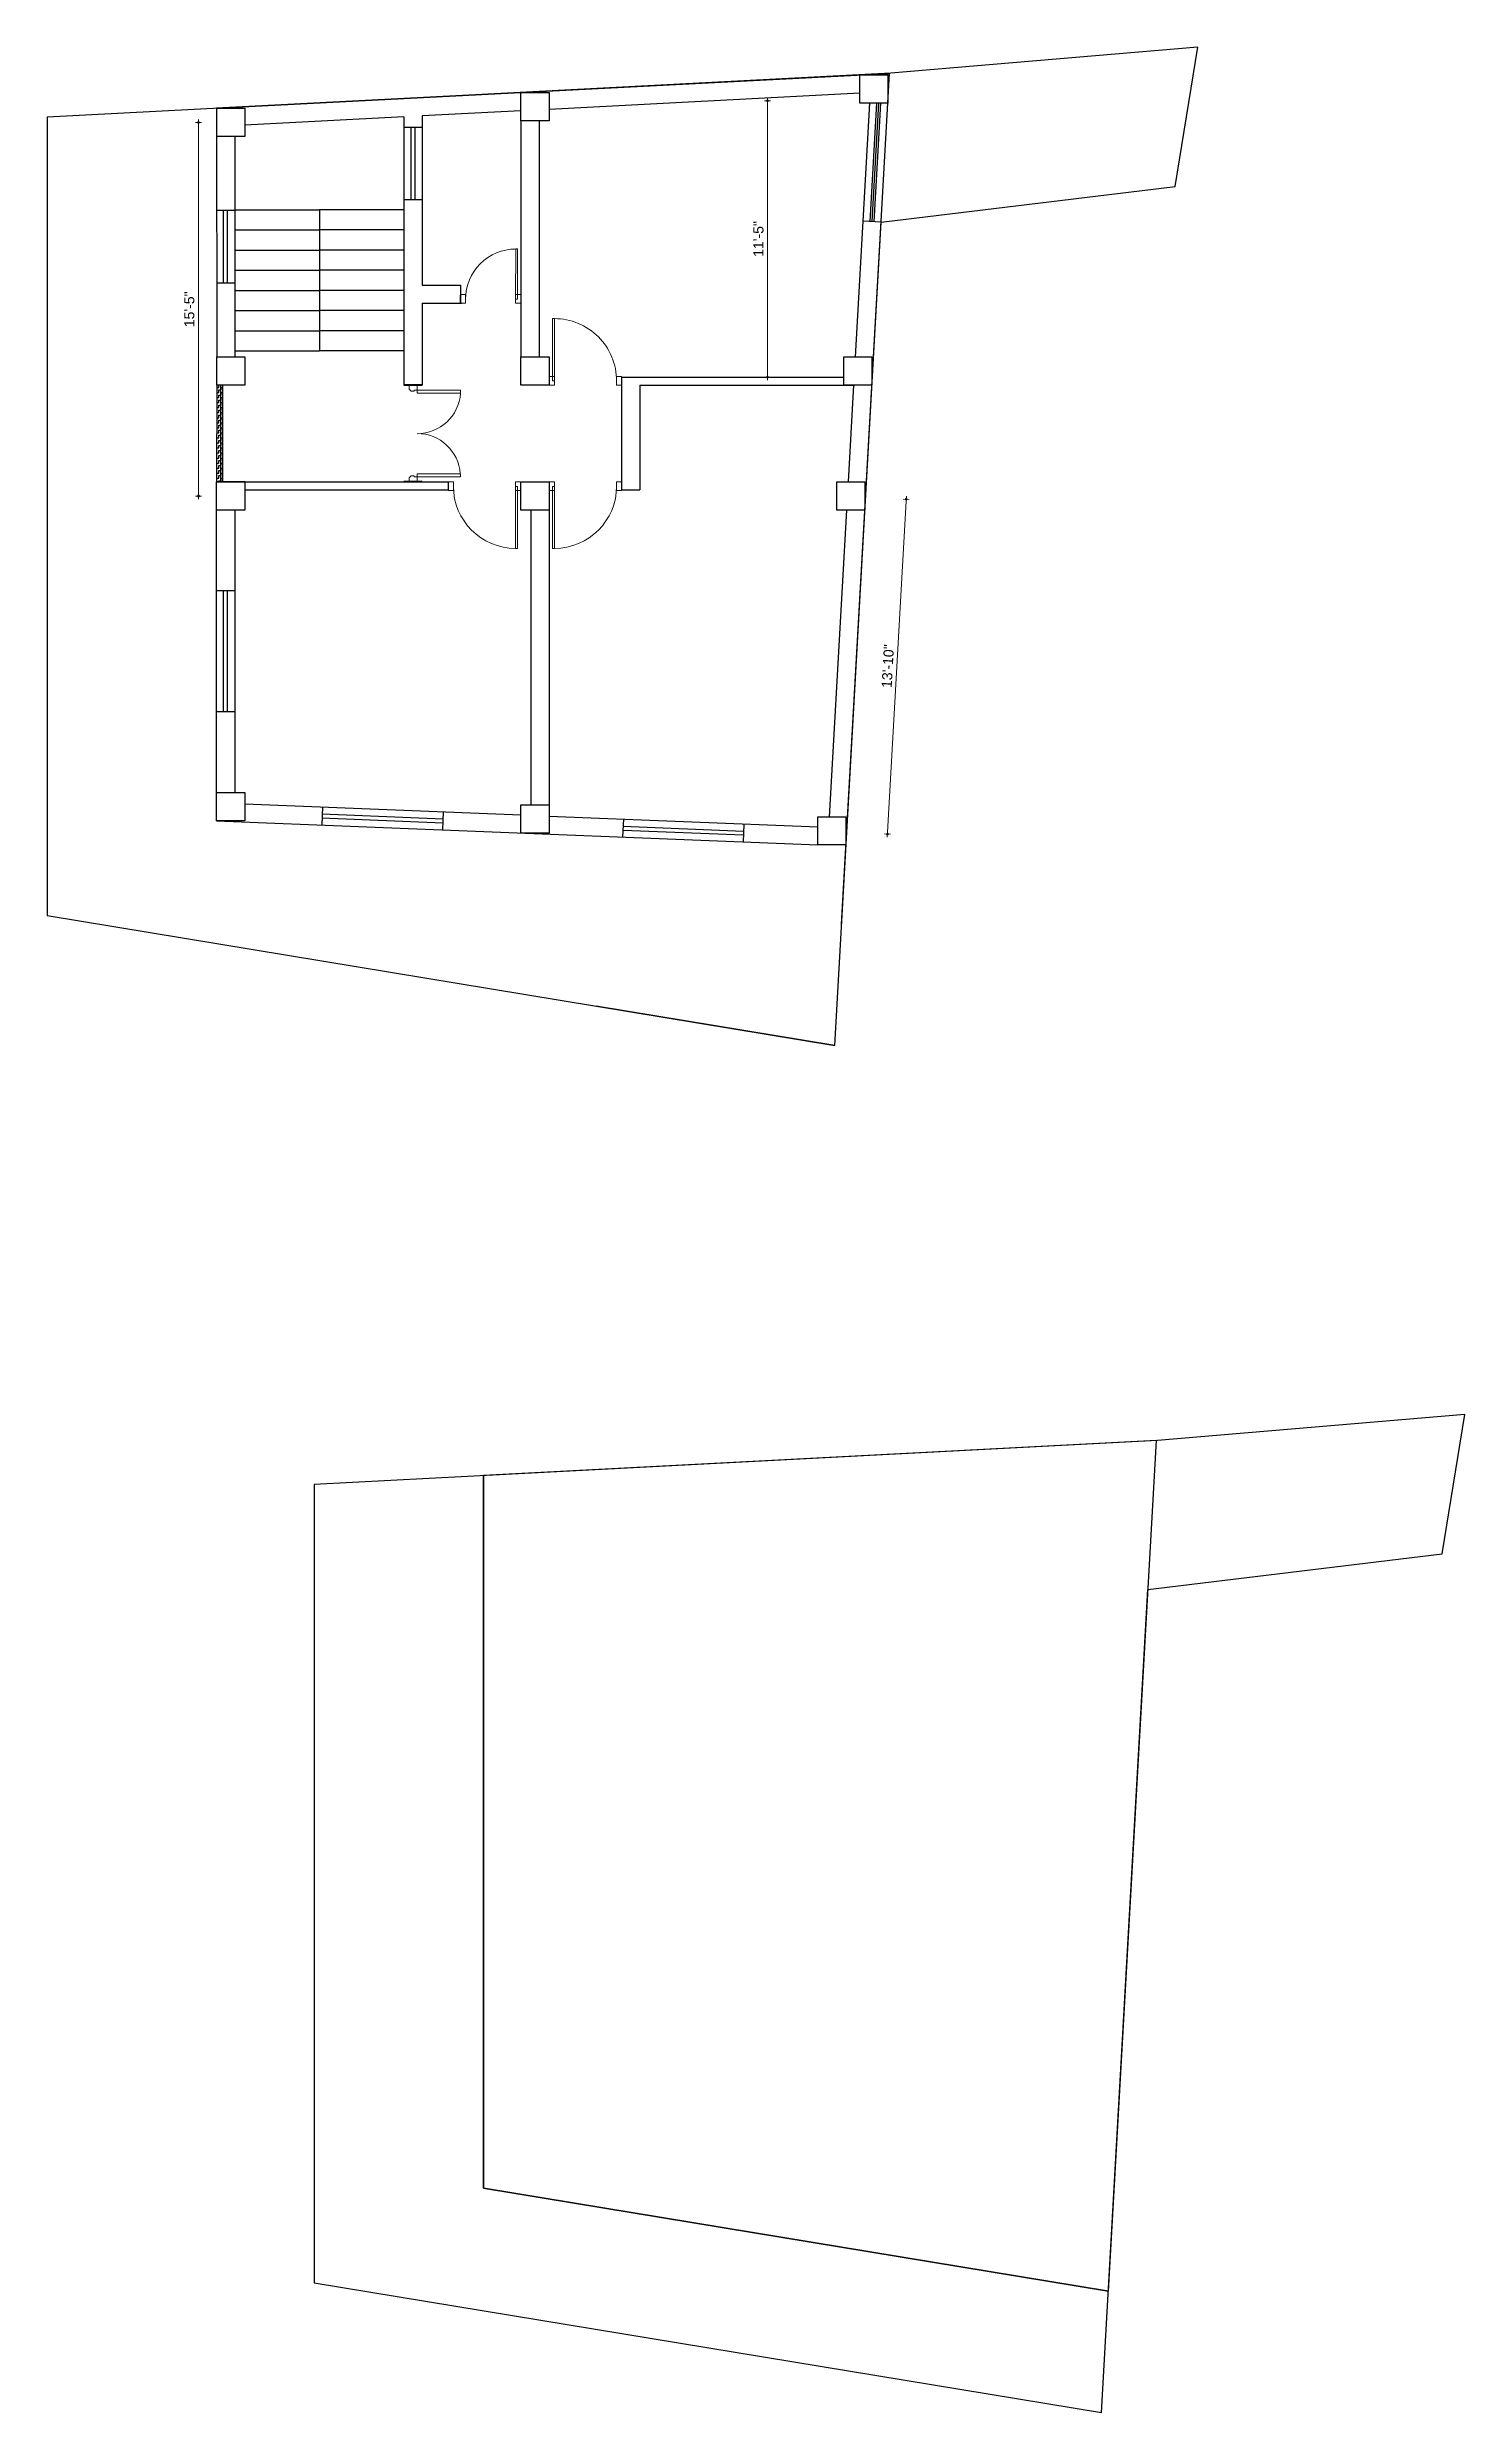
# Model space of a CAD drawing. Header units: inches. Extents: x 24733 to 33939, y -20986 to -10410.
# Drawn here: x 30398 to 31102, y -18921 to -17748 of the extents above; entities that cross this region are included whole.
import ezdxf

# ---------------------------------------------------------------- set-up
doc = ezdxf.new("R2010")
doc.units = ezdxf.units.IN
doc.header["$LTSCALE"] = 0.5
doc.header["$MEASUREMENT"] = 0
doc.header["$PDMODE"] = 66
for name, color, linetype, lineweight in [('DOOR PLAN', 241, 'Continuous', 13), ('hatch', 9, 'Continuous', 0), ('Toilet', 7, 'Continuous', 25), ('wall', 20, 'Continuous', 40), ('window', 6, 'Continuous', 13)]:
    doc.layers.add(name, color=color, linetype=linetype, lineweight=lineweight)
doc.styles.get("Standard").update_dxf_attribs({"font": 'arial.ttf'})
doc.dimstyles.new('S8', dxfattribs={"dimtxt": 5, "dimasz": 1, "dimexe": 6, "dimexo": 18, "dimgap": 1.9375, "dimtad": 1, "dimdec": 0, "dimzin": 3, "dimdsep": 46, "dimlunit": 4, "dimtxsty": 'Standard', "dimblk": 'dot 2', "dimcen": 12, "dimse1": 1, "dimse2": 1, "dimclrd": 1, "dimclre": 1, "dimclrt": 256, "dimadec": 0, "dimazin": 0, "dimtfac": 0.75, "dimtdec": 0, "dimtix": 1, "dimtmove": 1, "dimatfit": 3, "dimldrblk": 'DOT', "dimfxl": 1, "dimtolj": 1, "dimtzin": 0, "dimlwd": 9, "dimlwe": 9, "dimarcsym": 0})
pattern_1 = [(0, (1595.9583, 0), (1.25, 1.25), [1.25, -1.25]), (90, (1597.2083, 0), (-1.25, 1.25), [1.25, -1.25])]

msp = doc.modelspace()

# ---------------------------------------------------------------- blocks, each defined once
blk = doc.blocks.new('dot1')
at = {"layer": 'hatch'}
h = blk.add_hatch(color=256, dxfattribs=at)
edge = h.paths.add_edge_path()
edge.add_arc((0, 0), 1, 0, 360)
for p, q in [((3, 0), (-3, 0)), ((0, 3), (0, -3))]:
    blk.add_line(p, q, dxfattribs=at)
blk.add_circle((0, 0), 1, dxfattribs=at)
blk = doc.blocks.new('dot 2')
at = {"layer": 'hatch', "xscale": 0.5, "yscale": 0.5, "zscale": 0.5}
blk.add_blockref('dot1', (0, 0), dxfattribs=at)
blk = doc.blocks.new('*D949')
at = {"layer": 'Defpoints', "color": 0, "transparency": 16777216}
for p in [(30727.1, -17774.1), (30727.1, -17911.1), (30755.8, -17911.1)]:
    blk.add_point(p, dxfattribs=at)
at = {"layer": 'Toilet', "color": 1, "lineweight": 9, "transparency": 16777216}
blk.add_line((30755.8, -17775.1), (30755.8, -17910.1), dxfattribs=at)
for p, rotation in [((30755.8, -17774.1), 90), ((30755.8, -17911.1), 270)]:
    blk.add_blockref('dot 2', p, dxfattribs=dict(at, rotation=rotation))
at = {"layer": 'Toilet', "transparency": 16777216, "insert": (30751.3, -17842.6), "char_height": 5, "attachment_point": 5, "rotation": 90}
blk.add_mtext('\\A1;11\'-5"', dxfattribs=at)
blk = doc.blocks.new('_Dot')
at = {"color": 0, "linetype": 'ByBlock', "lineweight": -2}
blk.add_line((-0.5, 0), (-1, 0), dxfattribs=at)
at = {"color": 0, "linetype": 'ByBlock', "const_width": 0.5}
blk.add_lwpolyline([(-0.25, 0, 1), (0.25, 0, 1)], format="xyb", close=True, dxfattribs=at)
blk = doc.blocks.new('*D950')
at = {"layer": 'Defpoints', "color": 0, "transparency": 16777216}
for p in [(30797.1, -17970.1), (30787.7, -18136.2), (30815.3, -18137.8)]:
    blk.add_point(p, dxfattribs=at)
at = {"layer": 'Toilet', "color": 1, "lineweight": 9, "transparency": 16777216}
blk.add_line((30824.6, -17972.7), (30815.3, -18136.8), dxfattribs=at)
for p, rotation in [((30824.6, -17971.7), 86.77451339904444), ((30815.3, -18137.8), 266.7745133990445)]:
    blk.add_blockref('dot 2', p, dxfattribs=dict(at, rotation=rotation))
at = {"layer": 'Toilet', "transparency": 16777216, "insert": (30815.5, -18054.5), "char_height": 5, "attachment_point": 5, "rotation": 86.7745}
blk.add_mtext('\\A1;13\'-10"', dxfattribs=at)
blk = doc.blocks.new('4w')
at = {"layer": 'DOOR PLAN'}
for p, q in [((-6.5, 0), (-6.5, -2.5)), ((-2.5, 0), (-2.5, -2)), ((-6.5, -2.5), (-5, -2.5)), ((-5, -2.5), (-5, -3)), ((-5, -3), (-3.5, -3)), ((-3.5, -3), (-2.5, -2)), ((-6.5, -45.5), (-5, -45.5)), ((-6.5, -48), (-6.5, -45.5)), ((-5, -45.5), (-5, -45)), ((-5, -45), (-3.5, -45)), ((-2.5, -46), (-3.5, -45)), ((-2.5, -48), (-2.5, -46))]:
    blk.add_line(p, q, dxfattribs=at)
for points in [[(-6.5, -2.5), (-28, -2.5), (-28, -4), (-6.5, -4)], [(-6.5, -45.5), (-28, -45.5), (-28, -44), (-6.5, -44)]]:
    blk.add_lwpolyline(points, close=True, dxfattribs=at)
for centre, radius, start, end in [((-6.5, -2.5), 21.6, 183.9909, 270), ((-6.5, -45.5), 21.5, 90, 176.0091)]:
    blk.add_arc(centre, radius, start, end, dxfattribs=at)
at = {"layer": 'wall'}
for p, q in [((-9, 0), (0, 0)), ((-9, -48), (0, -48))]:
    blk.add_line(p, q, dxfattribs=at)
blk = doc.blocks.new('door')
at = {"layer": 'window', "ltscale": 0.002}
for p, q in [((-100562.7, -53980.3), (-100562.7, -53949.5)), ((-100561.8, -53949.5), (-100562.7, -53949.5)), ((-100561.8, -53980.3), (-100561.8, -53949.5)), ((-100561.8, -53980.3), (-100562.7, -53980.3))]:
    blk.add_line(p, q, dxfattribs=at)
for points in [[(-100596.1, -53982.5), (-100593.5, -53982.5), (-100593.5, -53978.2), (-100596.1, -53978.2)], [(-100560.1, -53982.5), (-100562.7, -53982.5), (-100562.7, -53978.2), (-100560.1, -53978.2)]]:
    blk.add_lwpolyline(points, close=True, dxfattribs=at)
blk.add_arc((-100562.7, -53980.4), 30.9, 89.9793, 179.9793, dxfattribs=at)
blk = doc.blocks.new('*D983')
at = {"color": 1, "lineweight": 9, "transparency": 16777216}
blk.add_line((30473.4, -17785.8), (30473.4, -17969.1), dxfattribs=at)
at = {"layer": 'Defpoints', "color": 0, "transparency": 16777216}
for p in [(30489.5, -17784.8), (30473.4, -17970.1), (30489.4, -17970.1)]:
    blk.add_point(p, dxfattribs=at)
at = {"color": 1, "lineweight": 9, "transparency": 16777216}
for p, rotation in [((30473.4, -17784.8), 90), ((30473.4, -17970.1), 270)]:
    blk.add_blockref('dot 2', p, dxfattribs=dict(at, rotation=rotation))
at = {"transparency": 16777216, "insert": (30468.9, -17877.5), "char_height": 5, "attachment_point": 5, "rotation": 90}
blk.add_mtext('\\A1;15\'-5"', dxfattribs=at)

# ---------------------------------------------------------------- dimensions: what is measured, and where the dimension line sits
dim = msp.add_linear_dim(base=(30473.4, -17970.1), p1=(30489.5, -17784.8), p2=(30489.4, -17970.1), angle=90, dimstyle='S8', override={"dimfxl": 2, "dimfxlon": 1, "dimarcsym": 1})
dim.commit()
dim.dimension.update_dxf_attribs({"geometry": '*D983', "text_midpoint": (30468.9, -17877.5)})
at = {"layer": 'Toilet'}
dim = msp.add_linear_dim(base=(30755.8, -17911.1), p1=(30727.1, -17774.1), p2=(30727.1, -17911.1), angle=90, dimstyle='S8', override={"dimfxl": 2, "dimfxlon": 1, "dimarcsym": 1}, dxfattribs=at)
dim.commit()
dim.dimension.update_dxf_attribs({"geometry": '*D949', "text_midpoint": (30751.3, -17842.6)})
dim = msp.add_aligned_dim(p1=(30797.1, -17970.1), p2=(30787.7, -18136.2), distance=27.6, dimstyle='S8', override={"dimfxl": 2, "dimfxlon": 1, "dimarcsym": 1}, dxfattribs=at)
dim.commit()
dim.dimension.update_dxf_attribs({"geometry": '*D950', "text_midpoint": (30815.5, -18054.5)})

# ---------------------------------------------------------------- hatches: boundary and pattern name
h = msp.add_hatch()
h.set_pattern_fill('ZIGZAG', color=256, scale=10)
h.set_pattern_definition(pattern_1)
h.paths.add_polyline_path([(30482.4, -17963.1), (30484.4, -17963.1), (30484.4, -17915.1), (30482.5, -17915.1)])
h = msp.add_hatch()
h.set_pattern_fill('ZIGZAG', color=256, scale=10)
h.set_pattern_definition(pattern_1)
h.paths.add_polyline_path([(30485.4, -17915.1), (30484.4, -17915.1), (30484.4, -17963.1), (30485.4, -17963.1)])

# ---------------------------------------------------------------- linework, layer by layer
for p, q in [((30584.4, -17865.5), (30603.4, -17865.5)), ((30603.4, -17865.5), (30603.4, -17874.5)), ((30584.4, -17874.5), (30603.9, -17874.5)), ((30597.4, -17963.1), (30597.4, -17967.1)), ((30924.9, -18860.6), (30948.7, -18438.6))]:
    msp.add_line(p, q)
msp.add_lwpolyline([(30948.7, -18438.6), (30614.8, -18456), (30614.8, -18809.4), (30924.9, -18860.6)], close=True)
at = {"layer": 'Toilet'}
for p, q in [((30482.4, -17777.8), (30816.3, -17760.5)), ((30792.5, -18182.4), (30816.3, -17760.5)), ((30801.5, -17770.2), (30647.4, -17778.3)), ((30482.4, -17777.8), (30482.5, -17901.1)), ((30575.4, -17782), (30496.5, -17786.1)), ((30575.4, -17782), (30575.4, -17915.1)), ((30633.4, -17779), (30584.4, -17781.5)), ((30584.4, -17781.5), (30584.4, -17865.5)), ((30584.4, -17781.5), (30584.4, -17865.5)), ((30633.4, -17784), (30633.4, -17901.1)), ((30642.4, -17784), (30642.4, -17901.1)), ((30799.4, -17901.1), (30806.5, -17775.2)), ((30806.3, -17777.8), (30806.5, -17775.2)), ((30806.7, -17834), (30810, -17775.2)), ((30807.7, -17834), (30811, -17775.2)), ((30808.7, -17834.1), (30812, -17775.2)), ((30491.4, -17791.8), (30491.4, -17901.1)), ((30491.4, -17791.8), (30491.4, -17901.1)), ((30575.4, -17787.1), (30584.4, -17787.1)), ((30578.9, -17823.1), (30578.9, -17787.1)), ((30580.9, -17823.1), (30580.9, -17787.1)), ((30491.4, -17828.5), (30482.4, -17828.5)), ((30485.9, -17864.5), (30485.9, -17828.5)), ((30487.9, -17864.5), (30487.9, -17828.5)), ((30491.4, -17828.1), (30533.4, -17828.1)), ((30491.4, -17828.1), (30533.4, -17828.1)), ((30533.4, -17828.1), (30533.4, -17898.1)), ((30575.4, -17828.1), (30533.4, -17828.1)), ((30575.4, -17828.1), (30533.4, -17828.1)), ((30575.4, -17823.1), (30584.4, -17823.1)), ((30812.2, -17834.3), (30803.2, -17833.8)), ((30491.4, -17838.1), (30533.4, -17838.1)), ((30491.4, -17838.1), (30533.4, -17838.1)), ((30575.4, -17838.1), (30533.4, -17838.1)), ((30575.4, -17838.1), (30533.4, -17838.1)), ((30491.4, -17848.1), (30533.4, -17848.1)), ((30491.4, -17848.1), (30533.4, -17848.1)), ((30575.4, -17848.1), (30533.4, -17848.1)), ((30575.4, -17848.1), (30533.4, -17848.1)), ((30491.4, -17864.5), (30482.4, -17864.5)), ((30491.4, -17858.1), (30533.4, -17858.1)), ((30491.4, -17858.1), (30533.4, -17858.1)), ((30491.4, -17868.1), (30533.4, -17868.1)), ((30491.4, -17868.1), (30533.4, -17868.1)), ((30575.4, -17858.1), (30533.4, -17858.1)), ((30575.4, -17858.1), (30533.4, -17858.1)), ((30575.4, -17868.1), (30533.4, -17868.1)), ((30575.4, -17868.1), (30533.4, -17868.1)), ((30491.4, -17878.1), (30533.4, -17878.1)), ((30491.4, -17878.1), (30533.4, -17878.1)), ((30575.4, -17878.1), (30533.4, -17878.1)), ((30575.4, -17878.1), (30533.4, -17878.1)), ((30584.4, -17874.5), (30584.4, -17915.1)), ((30603.4, -17874.5), (30603.4, -17870.5)), ((30491.4, -17888.1), (30533.4, -17888.1)), ((30491.4, -17888.1), (30533.4, -17888.1)), ((30575.4, -17888.1), (30533.4, -17888.1)), ((30575.4, -17888.1), (30533.4, -17888.1)), ((30491.4, -17898.1), (30533.4, -17898.1)), ((30491.4, -17898.1), (30533.4, -17898.1)), ((30575.4, -17898.1), (30533.4, -17898.1)), ((30575.4, -17898.1), (30533.4, -17898.1)), ((30482.5, -17915.1), (30482.4, -17963.1)), ((30484.4, -17915.1), (30484.4, -17963.1)), ((30485.4, -17915.1), (30485.4, -17963.1)), ((30683.4, -17911.1), (30683.4, -17967.1)), ((30683.4, -17911.1), (30793.6, -17911.1)), ((30692.4, -17915.1), (30692.4, -17967.1)), ((30692.4, -17915.1), (30799, -17915.1)), ((30795.9, -17963.1), (30798.6, -17915.1)), ((30496.5, -17963.1), (30482.4, -17963.1)), ((30482.4, -18117.2), (30482.4, -17963.1)), ((30496.5, -17963.1), (30597.4, -17963.1)), ((30496.5, -17967.1), (30597.4, -17967.1)), ((30647.4, -17963.1), (30647.4, -18123.3)), ((30683.4, -17967.1), (30692.4, -17967.1)), ((30790.1, -17963.1), (30790.9, -17963.1)), ((30491.4, -17977.1), (30491.4, -18117.2)), ((30491.4, -17977.1), (30491.4, -18117.2)), ((30638.4, -17977.1), (30638.4, -18123.3)), ((30786.5, -18129.2), (30795.1, -17977.1)), ((30491.4, -18017.2), (30482.4, -18017.2)), ((30485.9, -18077.2), (30485.9, -18017.2)), ((30487.9, -18077.2), (30487.9, -18017.2)), ((30491.4, -18077.2), (30482.4, -18077.2)), ((30496.4, -18122.8), (30633.4, -18128.3)), ((30534.9, -18124.3), (30534.6, -18133.3)), ((30594.9, -18126.8), (30594.5, -18135.7)), ((30482.4, -18131.2), (30780.7, -18143.2)), ((30534.7, -18129.8), (30594.7, -18132.2)), ((30534.8, -18127.8), (30594.8, -18130.3)), ((30647.4, -18128.9), (30780.7, -18134.2)), ((30684.3, -18130.3), (30683.9, -18139.3)), ((30684.1, -18133.8), (30743.9, -18136.3)), ((30684.1, -18135.8), (30743.8, -18138.2)), ((30744.1, -18132.8), (30743.7, -18141.7)), ((30789.1, -18242.6), (30670.7, -18223.1)), ((30614.8, -18809.4), (30614.8, -18456)), ((30924.9, -18860.6), (30614.8, -18809.4))]:
    msp.add_line(p, q, dxfattribs=at)
for points in [[(30812.2, -17834.3), (30958.1, -17816.6), (30969.3, -17747.5), (30816.9, -17760.4), (30398.4, -17782.2), (30398.4, -18178.2), (30789.1, -18242.6)], [(30801.5, -17761.2), (30815.5, -17761.2), (30815.5, -17775.2), (30801.5, -17775.2)], [(30633.4, -17770), (30647.4, -17770), (30647.4, -17784), (30633.4, -17784)], [(30482.5, -17777.8), (30496.5, -17777.8), (30496.5, -17791.8), (30482.5, -17791.8)], [(30482.5, -17901.1), (30496.5, -17901.1), (30496.5, -17915.1), (30482.5, -17915.1)], [(30633.4, -17901.1), (30647.4, -17901.1), (30647.4, -17915.1), (30633.4, -17915.1)], [(30793.6, -17901.1), (30807.6, -17901.1), (30807.6, -17915.1), (30793.6, -17915.1)], [(30482.4, -17963.1), (30496.4, -17963.1), (30496.4, -17977.1), (30482.4, -17977.1)], [(30633.4, -17963.1), (30647.4, -17963.1), (30647.4, -17977.1), (30633.4, -17977.1)], [(30790.1, -17963.1), (30804.1, -17963.1), (30804.1, -17977.1), (30790.1, -17977.1)], [(30482.4, -18117.2), (30496.4, -18117.2), (30496.4, -18131.2), (30482.4, -18131.2)], [(30633.4, -18123.3), (30647.4, -18123.3), (30647.4, -18137.3), (30633.4, -18137.3)], [(30780.7, -18129.2), (30794.7, -18129.2), (30794.7, -18143.2), (30780.7, -18143.2)], [(30944.5, -18512.5), (31090.5, -18494.8), (31101.7, -18425.7), (30949.2, -18438.6), (30530.8, -18460.4), (30530.8, -18856.4), (30921.5, -18920.8)]]:
    msp.add_lwpolyline(points, close=True, dxfattribs=at)
msp.add_lwpolyline([(30792.5, -18182.4), (30816.3, -17760.5), (30482.4, -17777.8)], dxfattribs=at)
at = {"layer": 'window', "ltscale": 0.002}
for p, q in [((30630.8, -17872.4), (30630.9, -17847.5)), ((30631.7, -17847.5), (30630.9, -17847.5)), ((30631.7, -17872.4), (30631.7, -17847.5)), ((30631.7, -17872.4), (30630.8, -17872.4))]:
    msp.add_line(p, q, dxfattribs=at)
for points in [[(30603.4, -17874.5), (30606, -17874.5), (30606, -17870.2), (30603.4, -17870.2)], [(30633.4, -17874.5), (30630.8, -17874.5), (30630.8, -17870.2), (30633.4, -17870.2)]]:
    msp.add_lwpolyline(points, close=True, dxfattribs=at)
msp.add_arc((30630.8, -17872.4), 24.8, 89.8865, 180.0622, dxfattribs=at)

# ---------------------------------------------------------------- block references
at = {"xscale": -1}
for name, p in [('door', (-69912.7, 36067.4)), ('4w', (30575.4, -17915.1))]:
    msp.add_blockref(name, p, dxfattribs=at)
at = {"xscale": -1, "rotation": 180}
msp.add_blockref('door', (131193.5, -71945.6), dxfattribs=at)
at = {"rotation": 180}
msp.add_blockref('door', (-69912.7, -71945.6), dxfattribs=at)

msp.set_redraw_order([(e.dxf.handle, doc.entitydb.next_handle()) for e in msp.query("TEXT MTEXT ATTDEF DIMENSION ARC_DIMENSION")])  # texts and dimensions are drawn at this point

doc.saveas('drawing.dxf')
